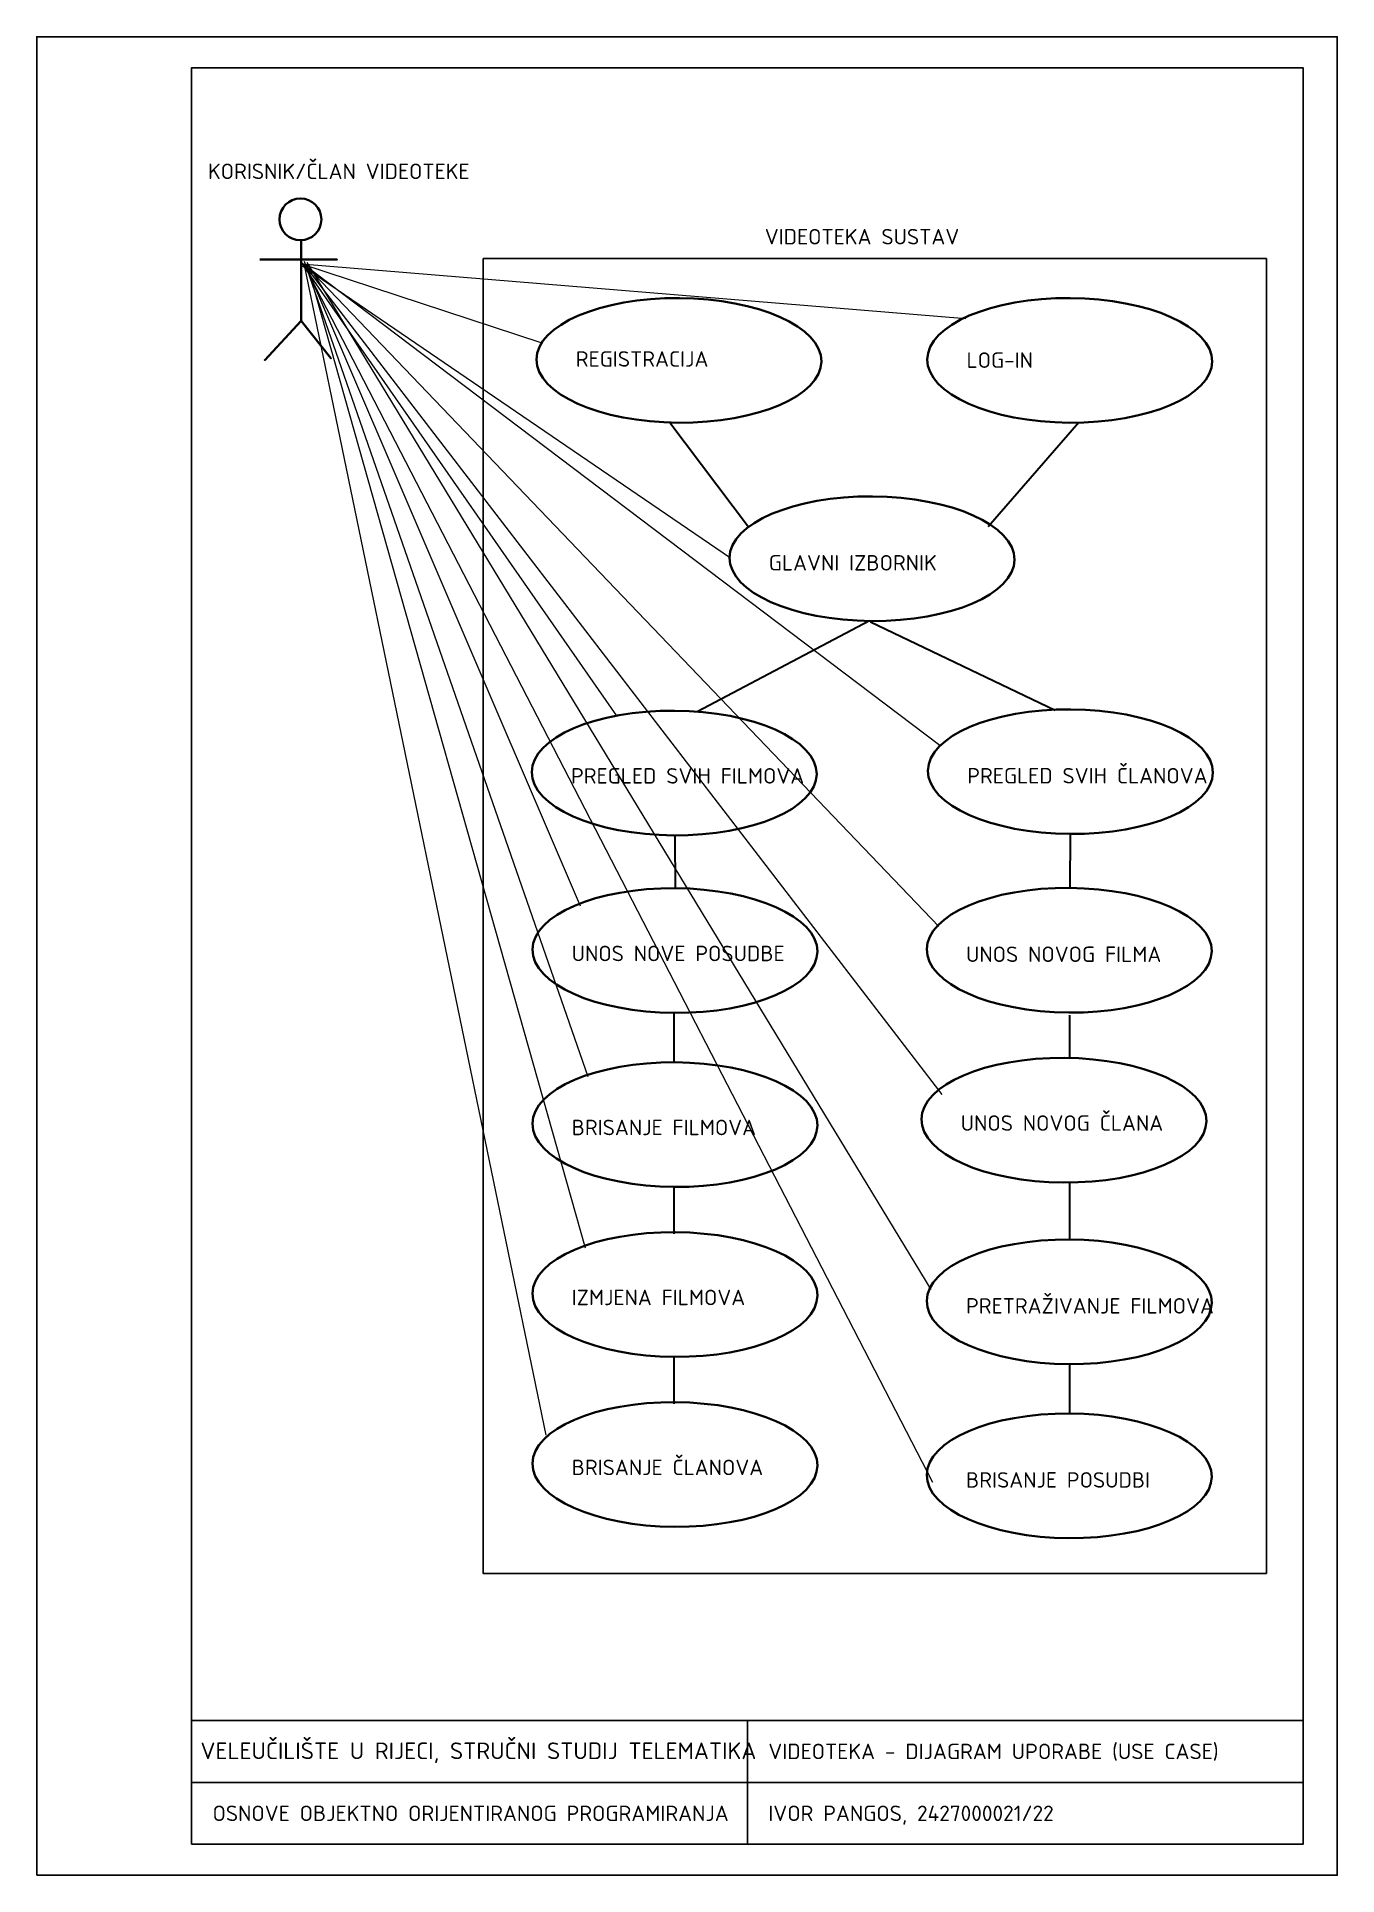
# Model space of a CAD drawing. Header units: millimetres. Extents: x -4325 to 12100, y -4000 to 50970.
# Drawn here: x 0 to 2100, y -4000 to -1030 of the extents above; entities that cross this region are included whole.
import ezdxf

# ---------------------------------------------------------------- set-up
doc = ezdxf.new("R2010")
doc.units = ezdxf.units.MM
doc.header["$LTSCALE"] = 30
for name, color, linetype, lineweight in [('__DIJAGRAM_USE_CASE', 20, 'Continuous', 40), ('__VEZE', 250, 'Continuous', 30), ('__VEZE_tanko', 170, 'Continuous', 15)]:
    doc.layers.add(name, color=color, linetype=linetype, lineweight=lineweight)
for name, color, linetype in [('OKVIR', 7, 'Continuous'), ('OKVIR_unut-iRC', 7, 'Continuous'), ('OKVIR_unutarnji', 8, 'Continuous'), ('Pecat', 8, 'Continuous')]:
    doc.layers.add(name, color=color, linetype=linetype)
doc.styles.add('PECAT2', font='isocpeur.ttf')

msp = doc.modelspace()

# ---------------------------------------------------------------- texts
at = {"layer": 'Pecat', "color": 7, "style": 'PECAT2'}
for s, height, p in [('KORISNIK/ČLAN VIDEOTEKE', 25, (276.4, -1259.9)), ('VIDEOTEKA SUSTAV', 25, (1175.6, -1365.5)), ('REGISTRACIJA', 25, (870.4, -1563)), ('LOG-IN', 25, (1501.4, -1564.9)), ('GLAVNI IZBORNIK', 25, (1182.1, -1892.3)), ('PREGLED SVIH FILMOVA', 25, (862.7, -2236.5)), ('PREGLED SVIH ČLANOVA', 25, (1502.5, -2236.3)), ('UNOS NOVE POSUDBE', 25, (863.8, -2523.4)), ('UNOS NOVOG FILMA', 25, (1500.6, -2524.7)), ('BRISANJE FILMOVA', 25, (863.8, -2804.5)), ('UNOS NOVOG ČLANA', 25, (1492.1, -2797.4)), ('IZMJENA FILMOVA', 25, (863.8, -3079.1)), ('PRETRAŽIVANJE FILMOVA', 25, (1500.6, -3092.7)), ('BRISANJE ČLANOVA', 25, (863.8, -3353.7)), ('BRISANJE POSUDBI', 25, (1500.6, -3373.9)), ('VELEUČILIŠTE U RIJECI, STRUČNI STUDIJ TELEMATIKA', 27, (264.2, -3812.5)), ('VIDEOTEKA - DIJAGRAM UPORABE (USE CASE)', 25, (1181.3, -3812.5)), ('OSNOVE OBJEKTNO ORIJENTIRANOG PROGRAMIRANJA', 25, (283.8, -3912.5)), ('IVOR PANGOS, 2427000021/22', 25, (1181.3, -3912.5))]:
    msp.add_text(s, height=height, dxfattribs=at).set_placement(p)

# ---------------------------------------------------------------- blocks, each defined once
blk = doc.blocks.new('okvir 42x29.7')
for p, q in [((0, 2970), (2100, 2970)), ((2100, 2970), (2100, 0))]:
    blk.add_line(p, q)
at = {"color": 253}
for p, q in [((1147.5, 50), (1147.5, 250)), ((1147.5, 250), (1147.5, 150)), ((2045, 150), (250, 150))]:
    blk.add_line(p, q, dxfattribs=at)
at = {"color": 0}
blk.add_lwpolyline([(0, 0), (2100, 0), (2100, 2970), (0, 2970)], close=True, dxfattribs=at)
blk.add_lwpolyline([(250, 50), (250, 250), (2045, 250), (2045, 50), (250, 50)])
at = {"layer": 'OKVIR_unut-iRC', "color": 0}
blk.add_line((250, 50), (250, 110), dxfattribs=at)
at = {"layer": 'OKVIR_unutarnji'}
blk.add_lwpolyline([(250, 50), (2045, 50), (2045, 2920), (250, 2920)], close=True, dxfattribs=at)

# ---------------------------------------------------------------- linework, layer by layer
at = {"layer": '__DIJAGRAM_USE_CASE'}
msp.add_lwpolyline([(426.9, -1358.8), (426.9, -1489), (475, -1549.4), (426.9, -1489), (368.1, -1552.3), (426.9, -1489), (426.9, -1390), (484.9, -1390), (360.2, -1390)], dxfattribs=at)
msp.add_circle((425.8, -1325), 33.8, dxfattribs=at)
for centre in [(1037, -1552.8), (1668.1, -1552.8), (1348.8, -1873.2), (1029.3, -2219.4), (1669.2, -2217.2), (1030.5, -2506.2), (1667.2, -2505.7), (1030.5, -2787.4), (1658.7, -2780.3), (1030.5, -3061.9), (1667.2, -3073.7), (1030.5, -3336.5), (1667.2, -3354.8)]:
    msp.add_ellipse(centre, major_axis=(-230.1, 1.6), ratio=0.437493, dxfattribs=at)
at = {"layer": '__VEZE'}
for p, q in [((1022.5, -1653.2), (1149.5, -1821.8)), ((1682.9, -1653.4), (1536.1, -1821.7)), ((1344.5, -1973.6), (1066.5, -2120.3)), ((1346.3, -1974.9), (1644.6, -2117.6)), ((1668.8, -2316.6), (1668.4, -2405.6)), ((1030.3, -2320), (1030.7, -2406.8)), ((1029, -2606.9), (1029, -2686.7)), ((1667.8, -2610.5), (1667.8, -2677.4)), ((1667.8, -2677.4), (1667.8, -2679.8)), ((1029, -2888), (1029, -2964)), ((1667.8, -2881.1), (1667.8, -2973)), ((1029, -3162.6), (1029, -3238.6)), ((1667.8, -3174.3), (1667.8, -3255.7))]:
    msp.add_line(p, q, dxfattribs=at)
at = {"layer": '__VEZE_tanko'}
for p, q in [((427.6, -1394.6), (1458.5, -2174.3)), ((432, -1392.5), (889.9, -2709.6)), ((436.3, -1394.6), (1444, -3054)), ((427.6, -1396.8), (813.9, -1524.1)), ((427.6, -1396.8), (1500.1, -1485.3)), ((427.6, -1398.9), (1120.3, -1871.5)), ((429.8, -1398.9), (936.4, -2126.8)), ((431.6, -1399), (822.1, -3288.9)), ((434.1, -1398.9), (877.7, -2433.8)), ((434.1, -1401.1), (1461.3, -2739)), ((434.1, -1403.3), (1446.2, -3364.8)), ((436.3, -1396.8), (885.4, -2986.5)), ((436.3, -1401.1), (1456.9, -2467.1))]:
    msp.add_line(p, q, dxfattribs=at)
at = {"layer": 'OKVIR'}
msp.add_lwpolyline([(720.7, -1388.3), (1985.7, -1388.3), (1985.7, -3512.5), (720.7, -3512.5)], close=True, dxfattribs=at)

# ---------------------------------------------------------------- block references
msp.add_blockref('okvir 42x29.7', (0, -4000), dxfattribs=at)

msp.set_redraw_order([(e.dxf.handle, doc.entitydb.next_handle()) for e in msp.query("TEXT MTEXT ATTDEF DIMENSION ARC_DIMENSION")])  # texts and dimensions are drawn at this point

doc.saveas('drawing.dxf')
